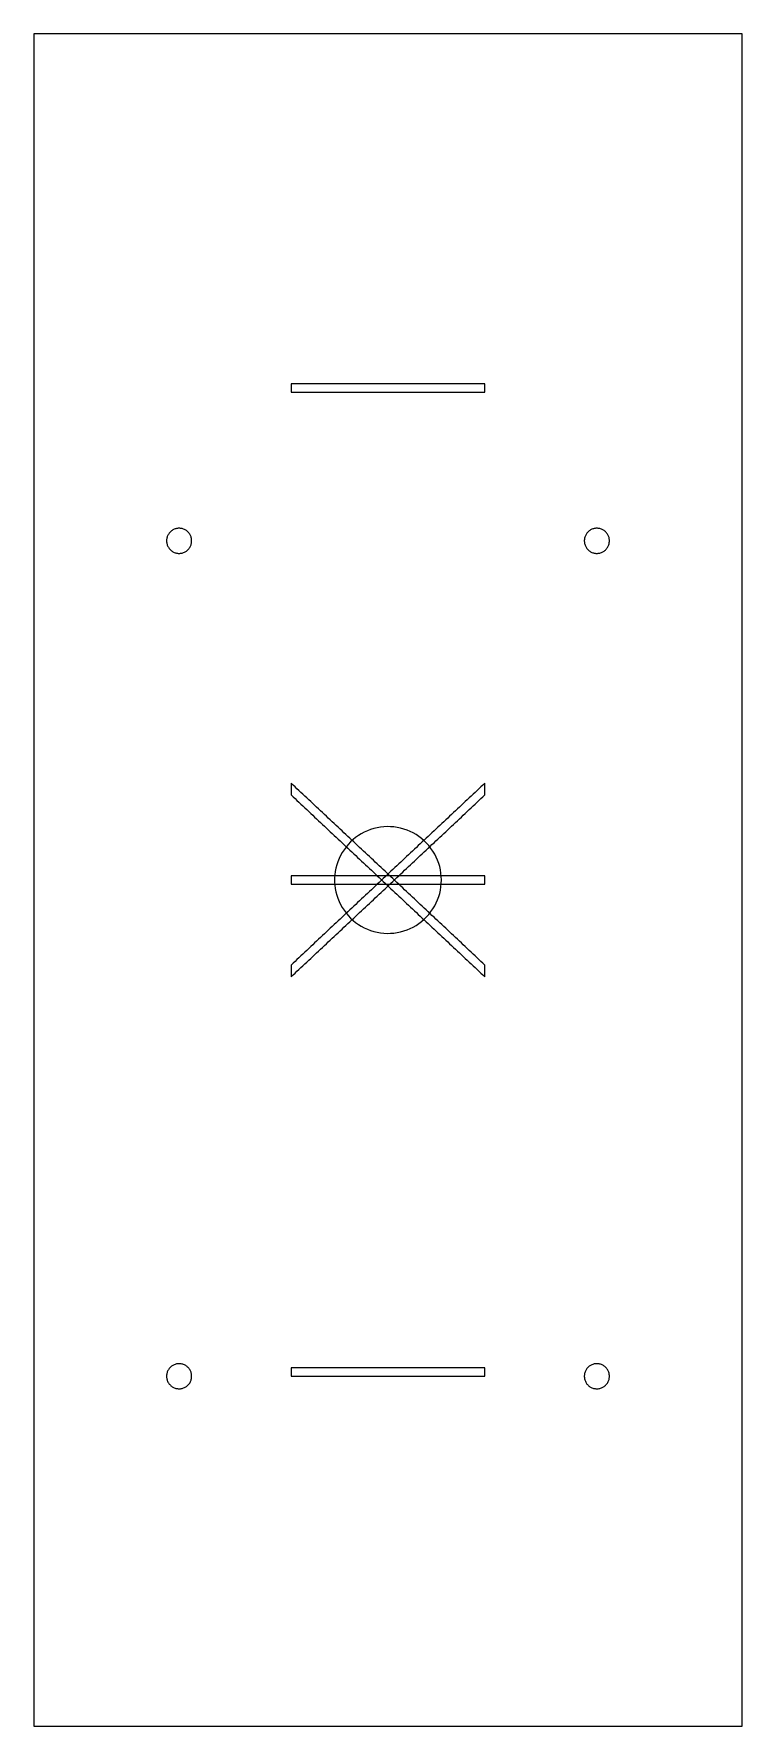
# Model space of a CAD drawing. Header units: metres. Extents: x -31 to 54, y -42 to 161.
import ezdxf

# ---------------------------------------------------------------- set-up
doc = ezdxf.new("R2010")
doc.units = ezdxf.units.M

msp = doc.modelspace()

# ---------------------------------------------------------------- linework, layer by layer
at = {"color": 255}
for points in [[(53.98, 160.68, 0), (53.13, 160.68, 0), (52.27, 160.68, 0), (51.41, 160.68, 0), (50.56, 160.68, 0), (49.7, 160.68, 0), (48.85, 160.68, 0), (47.99, 160.68, 0), (47.13, 160.68, 0), (46.28, 160.68, 0), (45.42, 160.68, 0), (44.56, 160.68, 0), (43.71, 160.68, 0), (42.85, 160.68, 0), (41.99, 160.68, 0), (41.14, 160.68, 0), (40.28, 160.68, 0), (39.43, 160.68, 0), (38.57, 160.68, 0), (37.71, 160.68, 0), (36.86, 160.68, 0), (36, 160.68, 0), (35.14, 160.68, 0), (34.29, 160.68, 0), (33.43, 160.68, 0), (32.57, 160.68, 0), (31.72, 160.68, 0), (30.86, 160.68, 0), (30.01, 160.68, 0), (29.15, 160.68, 0), (28.29, 160.68, 0), (27.44, 160.68, 0), (26.58, 160.68, 0), (25.72, 160.68, 0), (24.87, 160.68, 0), (24.01, 160.68, 0), (23.15, 160.68, 0), (22.3, 160.68, 0), (21.44, 160.68, 0), (20.59, 160.68, 0), (19.73, 160.68, 0), (18.87, 160.68, 0), (18.02, 160.68, 0), (17.16, 160.68, 0), (16.3, 160.68, 0), (15.45, 160.68, 0), (14.59, 160.68, 0), (13.73, 160.68, 0), (12.88, 160.68, 0), (12.02, 160.68, 0), (11.17, 160.68, 0), (10.31, 160.68, 0), (9.45, 160.68, 0), (8.6, 160.68, 0), (7.74, 160.68, 0), (6.88, 160.68, 0), (6.03, 160.68, 0), (5.17, 160.68, 0), (4.31, 160.68, 0), (3.46, 160.68, 0), (2.6, 160.68, 0), (1.75, 160.68, 0), (0.89, 160.68, 0), (0.03, 160.68, 0), (-0.82, 160.68, 0), (-1.68, 160.68, 0), (-2.54, 160.68, 0), (-3.39, 160.68, 0), (-4.25, 160.68, 0), (-5.11, 160.68, 0), (-5.96, 160.68, 0), (-6.82, 160.68, 0), (-7.67, 160.68, 0), (-8.53, 160.68, 0), (-9.39, 160.68, 0), (-10.24, 160.68, 0), (-11.1, 160.68, 0), (-11.96, 160.68, 0), (-12.81, 160.68, 0), (-13.67, 160.68, 0), (-14.53, 160.68, 0), (-15.38, 160.68, 0), (-16.24, 160.68, 0), (-17.09, 160.68, 0), (-17.95, 160.68, 0), (-18.81, 160.68, 0), (-19.66, 160.68, 0), (-20.52, 160.68, 0), (-21.38, 160.68, 0), (-22.23, 160.68, 0), (-23.09, 160.68, 0), (-23.95, 160.68, 0), (-24.8, 160.68, 0), (-25.66, 160.68, 0), (-26.51, 160.68, 0), (-27.37, 160.68, 0), (-28.23, 160.68, 0), (-29.08, 160.68, 0), (-29.94, 160.68, 0), (-30.8, 160.68, 0)], [(-30.8, 160.68, 0), (-30.8, 158.64, 0), (-30.8, 156.59, 0), (-30.8, 154.55, 0), (-30.8, 152.5, 0), (-30.8, 150.45, 0), (-30.8, 148.41, 0), (-30.8, 146.36, 0), (-30.8, 144.32, 0), (-30.8, 142.27, 0), (-30.8, 140.22, 0), (-30.8, 138.18, 0), (-30.8, 136.13, 0), (-30.8, 134.08, 0), (-30.8, 132.04, 0), (-30.8, 129.99, 0), (-30.8, 127.95, 0), (-30.8, 125.9, 0), (-30.8, 123.85, 0), (-30.8, 121.81, 0), (-30.8, 119.76, 0), (-30.8, 117.72, 0), (-30.8, 115.67, 0), (-30.8, 113.62, 0), (-30.8, 111.58, 0), (-30.8, 109.53, 0), (-30.8, 107.48, 0), (-30.8, 105.44, 0), (-30.8, 103.39, 0), (-30.8, 101.35, 0), (-30.8, 99.3, 0), (-30.8, 97.25, 0), (-30.8, 95.21, 0), (-30.8, 93.16, 0), (-30.8, 91.12, 0), (-30.8, 89.07, 0), (-30.8, 87.02, 0), (-30.8, 84.98, 0), (-30.8, 82.93, 0), (-30.8, 80.88, 0), (-30.8, 78.84, 0), (-30.8, 76.79, 0), (-30.8, 74.75, 0), (-30.8, 72.7, 0), (-30.8, 70.65, 0), (-30.8, 68.61, 0), (-30.8, 66.56, 0), (-30.8, 64.52, 0), (-30.8, 62.47, 0), (-30.8, 60.42, 0), (-30.8, 58.38, 0), (-30.8, 56.33, 0), (-30.8, 54.28, 0), (-30.8, 52.24, 0), (-30.8, 50.19, 0), (-30.8, 48.15, 0), (-30.8, 46.1, 0), (-30.8, 44.05, 0), (-30.8, 42.01, 0), (-30.8, 39.96, 0), (-30.8, 37.92, 0), (-30.8, 35.87, 0), (-30.8, 33.82, 0), (-30.8, 31.78, 0), (-30.8, 29.73, 0), (-30.8, 27.68, 0), (-30.8, 25.64, 0), (-30.8, 23.59, 0), (-30.8, 21.55, 0), (-30.8, 19.5, 0), (-30.8, 17.45, 0), (-30.8, 15.41, 0), (-30.8, 13.36, 0), (-30.8, 11.32, 0), (-30.8, 9.27, 0), (-30.8, 7.22, 0), (-30.8, 5.18, 0), (-30.8, 3.13, 0), (-30.8, 1.08, 0), (-30.8, -0.96, 0), (-30.8, -3.01, 0), (-30.8, -5.05, 0), (-30.8, -7.1, 0), (-30.8, -9.15, 0), (-30.8, -11.19, 0), (-30.8, -13.24, 0), (-30.8, -15.28, 0), (-30.8, -17.33, 0), (-30.8, -19.38, 0), (-30.8, -21.42, 0), (-30.8, -23.47, 0), (-30.8, -25.52, 0), (-30.8, -27.56, 0), (-30.8, -29.61, 0), (-30.8, -31.65, 0), (-30.8, -33.7, 0), (-30.8, -35.75, 0), (-30.8, -37.79, 0), (-30.8, -39.84, 0), (-30.8, -41.88, 0)], [(53.98, -41.88, 0), (53.98, -39.84, 0), (53.98, -37.79, 0), (53.98, -35.75, 0), (53.98, -33.7, 0), (53.98, -31.65, 0), (53.98, -29.61, 0), (53.98, -27.56, 0), (53.98, -25.52, 0), (53.98, -23.47, 0), (53.98, -21.42, 0), (53.98, -19.38, 0), (53.98, -17.33, 0), (53.98, -15.28, 0), (53.98, -13.24, 0), (53.98, -11.19, 0), (53.98, -9.15, 0), (53.98, -7.1, 0), (53.98, -5.05, 0), (53.98, -3.01, 0), (53.98, -0.96, 0), (53.98, 1.08, 0), (53.98, 3.13, 0), (53.98, 5.18, 0), (53.98, 7.22, 0), (53.98, 9.27, 0), (53.98, 11.32, 0), (53.98, 13.36, 0), (53.98, 15.41, 0), (53.98, 17.45, 0), (53.98, 19.5, 0), (53.98, 21.55, 0), (53.98, 23.59, 0), (53.98, 25.64, 0), (53.98, 27.68, 0), (53.98, 29.73, 0), (53.98, 31.78, 0), (53.98, 33.82, 0), (53.98, 35.87, 0), (53.98, 37.92, 0), (53.98, 39.96, 0), (53.98, 42.01, 0), (53.98, 44.05, 0), (53.98, 46.1, 0), (53.98, 48.15, 0), (53.98, 50.19, 0), (53.98, 52.24, 0), (53.98, 54.28, 0), (53.98, 56.33, 0), (53.98, 58.38, 0), (53.98, 60.42, 0), (53.98, 62.47, 0), (53.98, 64.52, 0), (53.98, 66.56, 0), (53.98, 68.61, 0), (53.98, 70.65, 0), (53.98, 72.7, 0), (53.98, 74.75, 0), (53.98, 76.79, 0), (53.98, 78.84, 0), (53.98, 80.88, 0), (53.98, 82.93, 0), (53.98, 84.98, 0), (53.98, 87.02, 0), (53.98, 89.07, 0), (53.98, 91.12, 0), (53.98, 93.16, 0), (53.98, 95.21, 0), (53.98, 97.25, 0), (53.98, 99.3, 0), (53.98, 101.35, 0), (53.98, 103.39, 0), (53.98, 105.44, 0), (53.98, 107.48, 0), (53.98, 109.53, 0), (53.98, 111.58, 0), (53.98, 113.62, 0), (53.98, 115.67, 0), (53.98, 117.72, 0), (53.98, 119.76, 0), (53.98, 121.81, 0), (53.98, 123.85, 0), (53.98, 125.9, 0), (53.98, 127.95, 0), (53.98, 129.99, 0), (53.98, 132.04, 0), (53.98, 134.08, 0), (53.98, 136.13, 0), (53.98, 138.18, 0), (53.98, 140.22, 0), (53.98, 142.27, 0), (53.98, 144.32, 0), (53.98, 146.36, 0), (53.98, 148.41, 0), (53.98, 150.45, 0), (53.98, 152.5, 0), (53.98, 154.55, 0), (53.98, 156.59, 0), (53.98, 158.64, 0), (53.98, 160.68, 0)], [(23.19, 118.8, 0), (22.95, 118.8, 0), (22.72, 118.8, 0), (22.48, 118.8, 0), (22.25, 118.8, 0), (22.02, 118.8, 0), (21.78, 118.8, 0), (21.55, 118.8, 0), (21.31, 118.8, 0), (21.08, 118.8, 0), (20.85, 118.8, 0), (20.61, 118.8, 0), (20.38, 118.8, 0), (20.14, 118.8, 0), (19.91, 118.8, 0), (19.67, 118.8, 0), (19.44, 118.8, 0), (19.21, 118.8, 0), (18.97, 118.8, 0), (18.74, 118.8, 0), (18.5, 118.8, 0), (18.27, 118.8, 0), (18.03, 118.8, 0), (17.8, 118.8, 0), (17.57, 118.8, 0), (17.33, 118.8, 0), (17.1, 118.8, 0), (16.86, 118.8, 0), (16.63, 118.8, 0), (16.4, 118.8, 0), (16.16, 118.8, 0), (15.93, 118.8, 0), (15.69, 118.8, 0), (15.46, 118.8, 0), (15.22, 118.8, 0), (14.99, 118.8, 0), (14.76, 118.8, 0), (14.52, 118.8, 0), (14.29, 118.8, 0), (14.05, 118.8, 0), (13.82, 118.8, 0), (13.58, 118.8, 0), (13.35, 118.8, 0), (13.12, 118.8, 0), (12.88, 118.8, 0), (12.65, 118.8, 0), (12.41, 118.8, 0), (12.18, 118.8, 0), (11.94, 118.8, 0), (11.71, 118.8, 0), (11.48, 118.8, 0), (11.24, 118.8, 0), (11.01, 118.8, 0), (10.77, 118.8, 0), (10.54, 118.8, 0), (10.31, 118.8, 0), (10.07, 118.8, 0), (9.84, 118.8, 0), (9.6, 118.8, 0), (9.37, 118.8, 0), (9.13, 118.8, 0), (8.9, 118.8, 0), (8.67, 118.8, 0), (8.43, 118.8, 0), (8.2, 118.8, 0), (7.96, 118.8, 0), (7.73, 118.8, 0), (7.49, 118.8, 0), (7.26, 118.8, 0), (7.03, 118.8, 0), (6.79, 118.8, 0), (6.56, 118.8, 0), (6.32, 118.8, 0), (6.09, 118.8, 0), (5.86, 118.8, 0), (5.62, 118.8, 0), (5.39, 118.8, 0), (5.15, 118.8, 0), (4.92, 118.8, 0), (4.68, 118.8, 0), (4.45, 118.8, 0), (4.22, 118.8, 0), (3.98, 118.8, 0), (3.75, 118.8, 0), (3.51, 118.8, 0), (3.28, 118.8, 0), (3.04, 118.8, 0), (2.81, 118.8, 0), (2.58, 118.8, 0), (2.34, 118.8, 0), (2.11, 118.8, 0), (1.87, 118.8, 0), (1.64, 118.8, 0), (1.41, 118.8, 0), (1.17, 118.8, 0), (0.94, 118.8, 0), (0.7, 118.8, 0), (0.47, 118.8, 0), (0.23, 118.8, 0), (0, 118.8, 0)], [(0, 118.8, 0), (0, 118.79, 0), (0, 118.78, 0), (0, 118.77, 0), (0, 118.76, 0), (0, 118.75, 0), (0, 118.74, 0), (0, 118.73, 0), (0, 118.72, 0), (0, 118.71, 0), (0, 118.7, 0), (0, 118.69, 0), (0, 118.68, 0), (0, 118.67, 0), (0, 118.66, 0), (0, 118.65, 0), (0, 118.64, 0), (0, 118.63, 0), (0, 118.62, 0), (0, 118.61, 0), (0, 118.6, 0), (0, 118.59, 0), (0, 118.58, 0), (0, 118.57, 0), (0, 118.56, 0), (0, 118.55, 0), (0, 118.54, 0), (0, 118.53, 0), (0, 118.52, 0), (0, 118.51, 0), (0, 118.5, 0), (0, 118.49, 0), (0, 118.48, 0), (0, 118.47, 0), (0, 118.46, 0), (0, 118.45, 0), (0, 118.44, 0), (0, 118.43, 0), (0, 118.42, 0), (0, 118.41, 0), (0, 118.4, 0), (0, 118.39, 0), (0, 118.38, 0), (0, 118.37, 0), (0, 118.36, 0), (0, 118.35, 0), (0, 118.34, 0), (0, 118.33, 0), (0, 118.32, 0), (0, 118.31, 0), (0, 118.29, 0), (0, 118.28, 0), (0, 118.27, 0), (0, 118.26, 0), (0, 118.25, 0), (0, 118.24, 0), (0, 118.23, 0), (0, 118.22, 0), (0, 118.21, 0), (0, 118.2, 0), (0, 118.19, 0), (0, 118.18, 0), (0, 118.17, 0), (0, 118.16, 0), (0, 118.15, 0), (0, 118.14, 0), (0, 118.13, 0), (0, 118.12, 0), (0, 118.11, 0), (0, 118.1, 0), (0, 118.09, 0), (0, 118.08, 0), (0, 118.07, 0), (0, 118.06, 0), (0, 118.05, 0), (0, 118.04, 0), (0, 118.03, 0), (0, 118.02, 0), (0, 118.01, 0), (0, 118, 0), (0, 117.99, 0), (0, 117.98, 0), (0, 117.97, 0), (0, 117.96, 0), (0, 117.95, 0), (0, 117.94, 0), (0, 117.93, 0), (0, 117.92, 0), (0, 117.91, 0), (0, 117.9, 0), (0, 117.89, 0), (0, 117.88, 0), (0, 117.87, 0), (0, 117.86, 0), (0, 117.85, 0), (0, 117.84, 0), (0, 117.83, 0), (0, 117.82, 0), (0, 117.81, 0), (0, 117.8, 0)], [(0, 117.8, 0), (0.23, 117.8, 0), (0.47, 117.8, 0), (0.7, 117.8, 0), (0.94, 117.8, 0), (1.17, 117.8, 0), (1.41, 117.8, 0), (1.64, 117.8, 0), (1.87, 117.8, 0), (2.11, 117.8, 0), (2.34, 117.8, 0), (2.58, 117.8, 0), (2.81, 117.8, 0), (3.04, 117.8, 0), (3.28, 117.8, 0), (3.51, 117.8, 0), (3.75, 117.8, 0), (3.98, 117.8, 0), (4.22, 117.8, 0), (4.45, 117.8, 0), (4.68, 117.8, 0), (4.92, 117.8, 0), (5.15, 117.8, 0), (5.39, 117.8, 0), (5.62, 117.8, 0), (5.86, 117.8, 0), (6.09, 117.8, 0), (6.32, 117.8, 0), (6.56, 117.8, 0), (6.79, 117.8, 0), (7.03, 117.8, 0), (7.26, 117.8, 0), (7.49, 117.8, 0), (7.73, 117.8, 0), (7.96, 117.8, 0), (8.2, 117.8, 0), (8.43, 117.8, 0), (8.67, 117.8, 0), (8.9, 117.8, 0), (9.13, 117.8, 0), (9.37, 117.8, 0), (9.6, 117.8, 0), (9.84, 117.8, 0), (10.07, 117.8, 0), (10.31, 117.8, 0), (10.54, 117.8, 0), (10.77, 117.8, 0), (11.01, 117.8, 0), (11.24, 117.8, 0), (11.48, 117.8, 0), (11.71, 117.8, 0), (11.94, 117.8, 0), (12.18, 117.8, 0), (12.41, 117.8, 0), (12.65, 117.8, 0), (12.88, 117.8, 0), (13.12, 117.8, 0), (13.35, 117.8, 0), (13.58, 117.8, 0), (13.82, 117.8, 0), (14.05, 117.8, 0), (14.29, 117.8, 0), (14.52, 117.8, 0), (14.76, 117.8, 0), (14.99, 117.8, 0), (15.22, 117.8, 0), (15.46, 117.8, 0), (15.69, 117.8, 0), (15.93, 117.8, 0), (16.16, 117.8, 0), (16.4, 117.8, 0), (16.63, 117.8, 0), (16.86, 117.8, 0), (17.1, 117.8, 0), (17.33, 117.8, 0), (17.57, 117.8, 0), (17.8, 117.8, 0), (18.03, 117.8, 0), (18.27, 117.8, 0), (18.5, 117.8, 0), (18.74, 117.8, 0), (18.97, 117.8, 0), (19.21, 117.8, 0), (19.44, 117.8, 0), (19.67, 117.8, 0), (19.91, 117.8, 0), (20.14, 117.8, 0), (20.38, 117.8, 0), (20.61, 117.8, 0), (20.85, 117.8, 0), (21.08, 117.8, 0), (21.31, 117.8, 0), (21.55, 117.8, 0), (21.78, 117.8, 0), (22.02, 117.8, 0), (22.25, 117.8, 0), (22.48, 117.8, 0), (22.72, 117.8, 0), (22.95, 117.8, 0), (23.19, 117.8, 0)], [(23.19, 117.8, 0), (23.19, 117.81, 0), (23.19, 117.82, 0), (23.19, 117.83, 0), (23.19, 117.84, 0), (23.19, 117.85, 0), (23.19, 117.86, 0), (23.19, 117.87, 0), (23.19, 117.88, 0), (23.19, 117.89, 0), (23.19, 117.9, 0), (23.19, 117.91, 0), (23.19, 117.92, 0), (23.19, 117.93, 0), (23.19, 117.94, 0), (23.19, 117.95, 0), (23.19, 117.96, 0), (23.19, 117.97, 0), (23.19, 117.98, 0), (23.19, 117.99, 0), (23.19, 118, 0), (23.19, 118.01, 0), (23.19, 118.02, 0), (23.19, 118.03, 0), (23.19, 118.04, 0), (23.19, 118.05, 0), (23.19, 118.06, 0), (23.19, 118.07, 0), (23.19, 118.08, 0), (23.19, 118.09, 0), (23.19, 118.1, 0), (23.19, 118.11, 0), (23.19, 118.12, 0), (23.19, 118.13, 0), (23.19, 118.14, 0), (23.19, 118.15, 0), (23.19, 118.16, 0), (23.19, 118.17, 0), (23.19, 118.18, 0), (23.19, 118.19, 0), (23.19, 118.2, 0), (23.19, 118.21, 0), (23.19, 118.22, 0), (23.19, 118.23, 0), (23.19, 118.24, 0), (23.19, 118.25, 0), (23.19, 118.26, 0), (23.19, 118.27, 0), (23.19, 118.28, 0), (23.19, 118.29, 0), (23.19, 118.31, 0), (23.19, 118.32, 0), (23.19, 118.33, 0), (23.19, 118.34, 0), (23.19, 118.35, 0), (23.19, 118.36, 0), (23.19, 118.37, 0), (23.19, 118.38, 0), (23.19, 118.39, 0), (23.19, 118.4, 0), (23.19, 118.41, 0), (23.19, 118.42, 0), (23.19, 118.43, 0), (23.19, 118.44, 0), (23.19, 118.45, 0), (23.19, 118.46, 0), (23.19, 118.47, 0), (23.19, 118.48, 0), (23.19, 118.49, 0), (23.19, 118.5, 0), (23.19, 118.51, 0), (23.19, 118.52, 0), (23.19, 118.53, 0), (23.19, 118.54, 0), (23.19, 118.55, 0), (23.19, 118.56, 0), (23.19, 118.57, 0), (23.19, 118.58, 0), (23.19, 118.59, 0), (23.19, 118.6, 0), (23.19, 118.61, 0), (23.19, 118.62, 0), (23.19, 118.63, 0), (23.19, 118.64, 0), (23.19, 118.65, 0), (23.19, 118.66, 0), (23.19, 118.67, 0), (23.19, 118.68, 0), (23.19, 118.69, 0), (23.19, 118.7, 0), (23.19, 118.71, 0), (23.19, 118.72, 0), (23.19, 118.73, 0), (23.19, 118.74, 0), (23.19, 118.75, 0), (23.19, 118.76, 0), (23.19, 118.77, 0), (23.19, 118.78, 0), (23.19, 118.79, 0), (23.19, 118.8, 0)], [(-11.91, 100, 0), (-11.91, 100.1, 0), (-11.92, 100.19, 0), (-11.93, 100.28, 0), (-11.95, 100.38, 0), (-11.98, 100.47, 0), (-12.01, 100.56, 0), (-12.05, 100.64, 0), (-12.1, 100.73, 0), (-12.14, 100.81, 0), (-12.2, 100.89, 0), (-12.26, 100.96, 0), (-12.32, 101.04, 0), (-12.39, 101.1, 0), (-12.46, 101.16, 0), (-12.54, 101.22, 0), (-12.62, 101.27, 0), (-12.7, 101.32, 0), (-12.78, 101.36, 0), (-12.87, 101.4, 0), (-12.96, 101.43, 0), (-13.05, 101.46, 0), (-13.15, 101.48, 0), (-13.24, 101.49, 0), (-13.34, 101.5, 0), (-13.43, 101.5, 0), (-13.53, 101.5, 0), (-13.62, 101.48, 0), (-13.71, 101.47, 0), (-13.81, 101.45, 0), (-13.9, 101.42, 0), (-13.99, 101.38, 0), (-14.07, 101.34, 0), (-14.16, 101.3, 0), (-14.24, 101.25, 0), (-14.31, 101.19, 0), (-14.39, 101.13, 0), (-14.46, 101.07, 0), (-14.52, 101, 0), (-14.59, 100.93, 0), (-14.64, 100.85, 0), (-14.69, 100.77, 0), (-14.74, 100.69, 0), (-14.78, 100.6, 0), (-14.82, 100.51, 0), (-14.85, 100.42, 0), (-14.87, 100.33, 0), (-14.89, 100.24, 0), (-14.9, 100.14, 0), (-14.91, 100.05, 0), (-14.91, 99.95, 0), (-14.9, 99.86, 0), (-14.89, 99.76, 0), (-14.87, 99.67, 0), (-14.85, 99.58, 0), (-14.82, 99.49, 0), (-14.78, 99.4, 0), (-14.74, 99.31, 0), (-14.69, 99.23, 0), (-14.64, 99.15, 0), (-14.59, 99.07, 0), (-14.52, 99, 0), (-14.46, 98.93, 0), (-14.39, 98.87, 0), (-14.31, 98.81, 0), (-14.24, 98.75, 0), (-14.16, 98.7, 0), (-14.07, 98.66, 0), (-13.99, 98.62, 0), (-13.9, 98.58, 0), (-13.81, 98.55, 0), (-13.71, 98.53, 0), (-13.62, 98.52, 0), (-13.53, 98.5, 0), (-13.43, 98.5, 0), (-13.34, 98.5, 0), (-13.24, 98.51, 0), (-13.15, 98.52, 0), (-13.05, 98.54, 0), (-12.96, 98.57, 0), (-12.87, 98.6, 0), (-12.78, 98.64, 0), (-12.7, 98.68, 0), (-12.62, 98.73, 0), (-12.54, 98.78, 0), (-12.46, 98.84, 0), (-12.39, 98.9, 0), (-12.32, 98.96, 0), (-12.26, 99.04, 0), (-12.2, 99.11, 0), (-12.14, 99.19, 0), (-12.1, 99.27, 0), (-12.05, 99.36, 0), (-12.01, 99.44, 0), (-11.98, 99.53, 0), (-11.95, 99.62, 0), (-11.93, 99.72, 0), (-11.92, 99.81, 0), (-11.91, 99.9, 0), (-11.91, 100, 0)], [(38.09, 100, 0), (38.09, 100.1, 0), (38.08, 100.19, 0), (38.07, 100.28, 0), (38.05, 100.38, 0), (38.02, 100.47, 0), (37.99, 100.56, 0), (37.95, 100.64, 0), (37.9, 100.73, 0), (37.86, 100.81, 0), (37.8, 100.89, 0), (37.74, 100.96, 0), (37.68, 101.04, 0), (37.61, 101.1, 0), (37.54, 101.16, 0), (37.46, 101.22, 0), (37.38, 101.27, 0), (37.3, 101.32, 0), (37.22, 101.36, 0), (37.13, 101.4, 0), (37.04, 101.43, 0), (36.95, 101.46, 0), (36.85, 101.48, 0), (36.76, 101.49, 0), (36.66, 101.5, 0), (36.57, 101.5, 0), (36.47, 101.5, 0), (36.38, 101.48, 0), (36.29, 101.47, 0), (36.19, 101.45, 0), (36.1, 101.42, 0), (36.01, 101.38, 0), (35.93, 101.34, 0), (35.84, 101.3, 0), (35.76, 101.25, 0), (35.69, 101.19, 0), (35.61, 101.13, 0), (35.54, 101.07, 0), (35.48, 101, 0), (35.41, 100.93, 0), (35.36, 100.85, 0), (35.31, 100.77, 0), (35.26, 100.69, 0), (35.22, 100.6, 0), (35.18, 100.51, 0), (35.15, 100.42, 0), (35.13, 100.33, 0), (35.11, 100.24, 0), (35.1, 100.14, 0), (35.09, 100.05, 0), (35.09, 99.95, 0), (35.1, 99.86, 0), (35.11, 99.76, 0), (35.13, 99.67, 0), (35.15, 99.58, 0), (35.18, 99.49, 0), (35.22, 99.4, 0), (35.26, 99.31, 0), (35.31, 99.23, 0), (35.36, 99.15, 0), (35.41, 99.07, 0), (35.48, 99, 0), (35.54, 98.93, 0), (35.61, 98.87, 0), (35.69, 98.81, 0), (35.76, 98.75, 0), (35.84, 98.7, 0), (35.93, 98.66, 0), (36.01, 98.62, 0), (36.1, 98.58, 0), (36.19, 98.55, 0), (36.29, 98.53, 0), (36.38, 98.52, 0), (36.47, 98.5, 0), (36.57, 98.5, 0), (36.66, 98.5, 0), (36.76, 98.51, 0), (36.85, 98.52, 0), (36.95, 98.54, 0), (37.04, 98.57, 0), (37.13, 98.6, 0), (37.22, 98.64, 0), (37.3, 98.68, 0), (37.38, 98.73, 0), (37.46, 98.78, 0), (37.54, 98.84, 0), (37.61, 98.9, 0), (37.68, 98.96, 0), (37.74, 99.04, 0), (37.8, 99.11, 0), (37.86, 99.19, 0), (37.9, 99.27, 0), (37.95, 99.36, 0), (37.99, 99.44, 0), (38.02, 99.53, 0), (38.05, 99.62, 0), (38.07, 99.72, 0), (38.08, 99.81, 0), (38.09, 99.9, 0), (38.09, 100, 0)], [(23.19, 70.99, 0), (22.95, 70.77, 0), (22.72, 70.55, 0), (22.48, 70.33, 0), (22.25, 70.11, 0), (22.02, 69.89, 0), (21.78, 69.67, 0), (21.55, 69.45, 0), (21.31, 69.23, 0), (21.08, 69.01, 0), (20.85, 68.79, 0), (20.61, 68.57, 0), (20.38, 68.35, 0), (20.14, 68.13, 0), (19.91, 67.91, 0), (19.67, 67.69, 0), (19.44, 67.47, 0), (19.21, 67.25, 0), (18.97, 67.03, 0), (18.74, 66.81, 0), (18.5, 66.6, 0), (18.27, 66.38, 0), (18.03, 66.16, 0), (17.8, 65.94, 0), (17.57, 65.72, 0), (17.33, 65.5, 0), (17.1, 65.28, 0), (16.86, 65.06, 0), (16.63, 64.84, 0), (16.4, 64.62, 0), (16.16, 64.4, 0), (15.93, 64.18, 0), (15.69, 63.96, 0), (15.46, 63.74, 0), (15.22, 63.52, 0), (14.99, 63.3, 0), (14.76, 63.08, 0), (14.52, 62.86, 0), (14.29, 62.64, 0), (14.05, 62.42, 0), (13.82, 62.2, 0), (13.58, 61.98, 0), (13.35, 61.76, 0), (13.12, 61.54, 0), (12.88, 61.32, 0), (12.65, 61.1, 0), (12.41, 60.88, 0), (12.18, 60.66, 0), (11.94, 60.44, 0), (11.71, 60.22, 0), (11.48, 60, 0), (11.24, 59.78, 0), (11.01, 59.56, 0), (10.77, 59.34, 0), (10.54, 59.12, 0), (10.31, 58.9, 0), (10.07, 58.68, 0), (9.84, 58.46, 0), (9.6, 58.24, 0), (9.37, 58.02, 0), (9.13, 57.8, 0), (8.9, 57.58, 0), (8.67, 57.36, 0), (8.43, 57.14, 0), (8.2, 56.92, 0), (7.96, 56.7, 0), (7.73, 56.48, 0), (7.49, 56.26, 0), (7.26, 56.04, 0), (7.03, 55.82, 0), (6.79, 55.6, 0), (6.56, 55.38, 0), (6.32, 55.16, 0), (6.09, 54.94, 0), (5.86, 54.72, 0), (5.62, 54.5, 0), (5.39, 54.28, 0), (5.15, 54.06, 0), (4.92, 53.84, 0), (4.68, 53.62, 0), (4.45, 53.4, 0), (4.22, 53.18, 0), (3.98, 52.96, 0), (3.75, 52.74, 0), (3.51, 52.52, 0), (3.28, 52.3, 0), (3.04, 52.08, 0), (2.81, 51.86, 0), (2.58, 51.64, 0), (2.34, 51.42, 0), (2.11, 51.2, 0), (1.87, 50.98, 0), (1.64, 50.76, 0), (1.41, 50.54, 0), (1.17, 50.32, 0), (0.94, 50.1, 0), (0.7, 49.88, 0), (0.47, 49.66, 0), (0.23, 49.44, 0), (0, 49.22, 0)], [(23.19, 49.22, 0), (22.95, 49.44, 0), (22.72, 49.66, 0), (22.48, 49.88, 0), (22.25, 50.1, 0), (22.02, 50.32, 0), (21.78, 50.54, 0), (21.55, 50.76, 0), (21.31, 50.98, 0), (21.08, 51.2, 0), (20.85, 51.42, 0), (20.61, 51.64, 0), (20.38, 51.86, 0), (20.14, 52.08, 0), (19.91, 52.3, 0), (19.67, 52.52, 0), (19.44, 52.74, 0), (19.21, 52.96, 0), (18.97, 53.18, 0), (18.74, 53.4, 0), (18.5, 53.62, 0), (18.27, 53.84, 0), (18.03, 54.06, 0), (17.8, 54.28, 0), (17.57, 54.5, 0), (17.33, 54.72, 0), (17.1, 54.94, 0), (16.86, 55.16, 0), (16.63, 55.38, 0), (16.4, 55.6, 0), (16.16, 55.82, 0), (15.93, 56.04, 0), (15.69, 56.26, 0), (15.46, 56.48, 0), (15.22, 56.7, 0), (14.99, 56.92, 0), (14.76, 57.14, 0), (14.52, 57.36, 0), (14.29, 57.58, 0), (14.05, 57.8, 0), (13.82, 58.02, 0), (13.58, 58.24, 0), (13.35, 58.46, 0), (13.12, 58.68, 0), (12.88, 58.9, 0), (12.65, 59.12, 0), (12.41, 59.34, 0), (12.18, 59.56, 0), (11.94, 59.78, 0), (11.71, 60, 0), (11.48, 60.22, 0), (11.24, 60.44, 0), (11.01, 60.66, 0), (10.77, 60.88, 0), (10.54, 61.1, 0), (10.31, 61.32, 0), (10.07, 61.54, 0), (9.84, 61.76, 0), (9.6, 61.98, 0), (9.37, 62.2, 0), (9.13, 62.42, 0), (8.9, 62.64, 0), (8.67, 62.86, 0), (8.43, 63.08, 0), (8.2, 63.3, 0), (7.96, 63.52, 0), (7.73, 63.74, 0), (7.49, 63.96, 0), (7.26, 64.18, 0), (7.03, 64.4, 0), (6.79, 64.62, 0), (6.56, 64.84, 0), (6.32, 65.06, 0), (6.09, 65.28, 0), (5.86, 65.5, 0), (5.62, 65.72, 0), (5.39, 65.94, 0), (5.15, 66.16, 0), (4.92, 66.38, 0), (4.68, 66.6, 0), (4.45, 66.81, 0), (4.22, 67.03, 0), (3.98, 67.25, 0), (3.75, 67.47, 0), (3.51, 67.69, 0), (3.28, 67.91, 0), (3.04, 68.13, 0), (2.81, 68.35, 0), (2.58, 68.57, 0), (2.34, 68.79, 0), (2.11, 69.01, 0), (1.87, 69.23, 0), (1.64, 69.45, 0), (1.41, 69.67, 0), (1.17, 69.89, 0), (0.94, 70.11, 0), (0.7, 70.33, 0), (0.47, 70.55, 0), (0.23, 70.77, 0), (0, 70.99, 0)], [(0, 70.99, 0), (0, 70.98, 0), (0, 70.97, 0), (0, 70.95, 0), (0, 70.94, 0), (0, 70.92, 0), (0, 70.91, 0), (0, 70.89, 0), (0, 70.88, 0), (0, 70.87, 0), (0, 70.85, 0), (0, 70.84, 0), (0, 70.82, 0), (0, 70.81, 0), (0, 70.79, 0), (0, 70.78, 0), (0, 70.77, 0), (0, 70.75, 0), (0, 70.74, 0), (0, 70.72, 0), (0, 70.71, 0), (0, 70.69, 0), (0, 70.68, 0), (0, 70.67, 0), (0, 70.65, 0), (0, 70.64, 0), (0, 70.62, 0), (0, 70.61, 0), (0, 70.59, 0), (0, 70.58, 0), (0, 70.57, 0), (0, 70.55, 0), (0, 70.54, 0), (0, 70.52, 0), (0, 70.51, 0), (0, 70.49, 0), (0, 70.48, 0), (0, 70.47, 0), (0, 70.45, 0), (0, 70.44, 0), (0, 70.42, 0), (0, 70.41, 0), (0, 70.39, 0), (0, 70.38, 0), (0, 70.37, 0), (0, 70.35, 0), (0, 70.34, 0), (0, 70.32, 0), (0, 70.31, 0), (0, 70.29, 0), (0, 70.28, 0), (0, 70.27, 0), (0, 70.25, 0), (0, 70.24, 0), (0, 70.22, 0), (0, 70.21, 0), (0, 70.19, 0), (0, 70.18, 0), (0, 70.17, 0), (0, 70.15, 0), (0, 70.14, 0), (0, 70.12, 0), (0, 70.11, 0), (0, 70.09, 0), (0, 70.08, 0), (0, 70.07, 0), (0, 70.05, 0), (0, 70.04, 0), (0, 70.02, 0), (0, 70.01, 0), (0, 69.99, 0), (0, 69.98, 0), (0, 69.97, 0), (0, 69.95, 0), (0, 69.94, 0), (0, 69.92, 0), (0, 69.91, 0), (0, 69.89, 0), (0, 69.88, 0), (0, 69.87, 0), (0, 69.85, 0), (0, 69.84, 0), (0, 69.82, 0), (0, 69.81, 0), (0, 69.79, 0), (0, 69.78, 0), (0, 69.77, 0), (0, 69.75, 0), (0, 69.74, 0), (0, 69.72, 0), (0, 69.71, 0), (0, 69.69, 0), (0, 69.68, 0), (0, 69.67, 0), (0, 69.65, 0), (0, 69.64, 0), (0, 69.62, 0), (0, 69.61, 0), (0, 69.59, 0), (0, 69.58, 0)], [(0, 70.99, 0), (0, 70.98, 0), (0, 70.97, 0), (0, 70.95, 0), (0, 70.94, 0), (0, 70.92, 0), (0, 70.91, 0), (0, 70.89, 0), (0, 70.88, 0), (0, 70.87, 0), (0, 70.85, 0), (0, 70.84, 0), (0, 70.82, 0), (0, 70.81, 0), (0, 70.79, 0), (0, 70.78, 0), (0, 70.77, 0), (0, 70.75, 0), (0, 70.74, 0), (0, 70.72, 0), (0, 70.71, 0), (0, 70.69, 0), (0, 70.68, 0), (0, 70.67, 0), (0, 70.65, 0), (0, 70.64, 0), (0, 70.62, 0), (0, 70.61, 0), (0, 70.59, 0), (0, 70.58, 0), (0, 70.57, 0), (0, 70.55, 0), (0, 70.54, 0), (0, 70.52, 0), (0, 70.51, 0), (0, 70.49, 0), (0, 70.48, 0), (0, 70.47, 0), (0, 70.45, 0), (0, 70.44, 0), (0, 70.42, 0), (0, 70.41, 0), (0, 70.39, 0), (0, 70.38, 0), (0, 70.37, 0), (0, 70.35, 0), (0, 70.34, 0), (0, 70.32, 0), (0, 70.31, 0), (0, 70.29, 0), (0, 70.28, 0), (0, 70.27, 0), (0, 70.25, 0), (0, 70.24, 0), (0, 70.22, 0), (0, 70.21, 0), (0, 70.19, 0), (0, 70.18, 0), (0, 70.17, 0), (0, 70.15, 0), (0, 70.14, 0), (0, 70.12, 0), (0, 70.11, 0), (0, 70.09, 0), (0, 70.08, 0), (0, 70.07, 0), (0, 70.05, 0), (0, 70.04, 0), (0, 70.02, 0), (0, 70.01, 0), (0, 69.99, 0), (0, 69.98, 0), (0, 69.97, 0), (0, 69.95, 0), (0, 69.94, 0), (0, 69.92, 0), (0, 69.91, 0), (0, 69.89, 0), (0, 69.88, 0), (0, 69.87, 0), (0, 69.85, 0), (0, 69.84, 0), (0, 69.82, 0), (0, 69.81, 0), (0, 69.79, 0), (0, 69.78, 0), (0, 69.77, 0), (0, 69.75, 0), (0, 69.74, 0), (0, 69.72, 0), (0, 69.71, 0), (0, 69.69, 0), (0, 69.68, 0), (0, 69.67, 0), (0, 69.65, 0), (0, 69.64, 0), (0, 69.62, 0), (0, 69.61, 0), (0, 69.59, 0), (0, 69.58, 0)], [(23.19, 69.58, 0), (23.19, 69.59, 0), (23.19, 69.61, 0), (23.19, 69.62, 0), (23.19, 69.64, 0), (23.19, 69.65, 0), (23.19, 69.67, 0), (23.19, 69.68, 0), (23.19, 69.69, 0), (23.19, 69.71, 0), (23.19, 69.72, 0), (23.19, 69.74, 0), (23.19, 69.75, 0), (23.19, 69.77, 0), (23.19, 69.78, 0), (23.19, 69.79, 0), (23.19, 69.81, 0), (23.19, 69.82, 0), (23.19, 69.84, 0), (23.19, 69.85, 0), (23.19, 69.87, 0), (23.19, 69.88, 0), (23.19, 69.89, 0), (23.19, 69.91, 0), (23.19, 69.92, 0), (23.19, 69.94, 0), (23.19, 69.95, 0), (23.19, 69.97, 0), (23.19, 69.98, 0), (23.19, 69.99, 0), (23.19, 70.01, 0), (23.19, 70.02, 0), (23.19, 70.04, 0), (23.19, 70.05, 0), (23.19, 70.07, 0), (23.19, 70.08, 0), (23.19, 70.09, 0), (23.19, 70.11, 0), (23.19, 70.12, 0), (23.19, 70.14, 0), (23.19, 70.15, 0), (23.19, 70.17, 0), (23.19, 70.18, 0), (23.19, 70.19, 0), (23.19, 70.21, 0), (23.19, 70.22, 0), (23.19, 70.24, 0), (23.19, 70.25, 0), (23.19, 70.27, 0), (23.19, 70.28, 0), (23.19, 70.29, 0), (23.19, 70.31, 0), (23.19, 70.32, 0), (23.19, 70.34, 0), (23.19, 70.35, 0), (23.19, 70.37, 0), (23.19, 70.38, 0), (23.19, 70.39, 0), (23.19, 70.41, 0), (23.19, 70.42, 0), (23.19, 70.44, 0), (23.19, 70.45, 0), (23.19, 70.47, 0), (23.19, 70.48, 0), (23.19, 70.49, 0), (23.19, 70.51, 0), (23.19, 70.52, 0), (23.19, 70.54, 0), (23.19, 70.55, 0), (23.19, 70.57, 0), (23.19, 70.58, 0), (23.19, 70.59, 0), (23.19, 70.61, 0), (23.19, 70.62, 0), (23.19, 70.64, 0), (23.19, 70.65, 0), (23.19, 70.67, 0), (23.19, 70.68, 0), (23.19, 70.69, 0), (23.19, 70.71, 0), (23.19, 70.72, 0), (23.19, 70.74, 0), (23.19, 70.75, 0), (23.19, 70.77, 0), (23.19, 70.78, 0), (23.19, 70.79, 0), (23.19, 70.81, 0), (23.19, 70.82, 0), (23.19, 70.84, 0), (23.19, 70.85, 0), (23.19, 70.87, 0), (23.19, 70.88, 0), (23.19, 70.89, 0), (23.19, 70.91, 0), (23.19, 70.92, 0), (23.19, 70.94, 0), (23.19, 70.95, 0), (23.19, 70.97, 0), (23.19, 70.98, 0), (23.19, 70.99, 0)], [(0, 47.81, 0), (0.23, 48.03, 0), (0.47, 48.25, 0), (0.7, 48.47, 0), (0.94, 48.69, 0), (1.17, 48.91, 0), (1.41, 49.13, 0), (1.64, 49.35, 0), (1.87, 49.57, 0), (2.11, 49.79, 0), (2.34, 50.01, 0), (2.58, 50.23, 0), (2.81, 50.45, 0), (3.04, 50.67, 0), (3.28, 50.89, 0), (3.51, 51.11, 0), (3.75, 51.33, 0), (3.98, 51.55, 0), (4.22, 51.77, 0), (4.45, 51.99, 0), (4.68, 52.2, 0), (4.92, 52.42, 0), (5.15, 52.64, 0), (5.39, 52.86, 0), (5.62, 53.08, 0), (5.86, 53.3, 0), (6.09, 53.52, 0), (6.32, 53.74, 0), (6.56, 53.96, 0), (6.79, 54.18, 0), (7.03, 54.4, 0), (7.26, 54.62, 0), (7.49, 54.84, 0), (7.73, 55.06, 0), (7.96, 55.28, 0), (8.2, 55.5, 0), (8.43, 55.72, 0), (8.67, 55.94, 0), (8.9, 56.16, 0), (9.13, 56.38, 0), (9.37, 56.6, 0), (9.6, 56.82, 0), (9.84, 57.04, 0), (10.07, 57.26, 0), (10.31, 57.48, 0), (10.54, 57.7, 0), (10.77, 57.92, 0), (11.01, 58.14, 0), (11.24, 58.36, 0), (11.48, 58.58, 0), (11.71, 58.8, 0), (11.94, 59.02, 0), (12.18, 59.24, 0), (12.41, 59.46, 0), (12.65, 59.68, 0), (12.88, 59.9, 0), (13.12, 60.12, 0), (13.35, 60.34, 0), (13.58, 60.56, 0), (13.82, 60.78, 0), (14.05, 61, 0), (14.29, 61.22, 0), (14.52, 61.44, 0), (14.76, 61.66, 0), (14.99, 61.88, 0), (15.22, 62.1, 0), (15.46, 62.32, 0), (15.69, 62.54, 0), (15.93, 62.76, 0), (16.16, 62.98, 0), (16.4, 63.2, 0), (16.63, 63.42, 0), (16.86, 63.64, 0), (17.1, 63.86, 0), (17.33, 64.08, 0), (17.57, 64.3, 0), (17.8, 64.52, 0), (18.03, 64.74, 0), (18.27, 64.96, 0), (18.5, 65.18, 0), (18.74, 65.4, 0), (18.97, 65.62, 0), (19.21, 65.84, 0), (19.44, 66.06, 0), (19.67, 66.28, 0), (19.91, 66.5, 0), (20.14, 66.72, 0), (20.38, 66.94, 0), (20.61, 67.16, 0), (20.85, 67.38, 0), (21.08, 67.6, 0), (21.31, 67.82, 0), (21.55, 68.04, 0), (21.78, 68.26, 0), (22.02, 68.48, 0), (22.25, 68.7, 0), (22.48, 68.92, 0), (22.72, 69.14, 0), (22.95, 69.36, 0), (23.19, 69.58, 0)], [(0, 69.58, 0), (0.23, 69.36, 0), (0.47, 69.14, 0), (0.7, 68.92, 0), (0.94, 68.7, 0), (1.17, 68.48, 0), (1.41, 68.26, 0), (1.64, 68.04, 0), (1.87, 67.82, 0), (2.11, 67.6, 0), (2.34, 67.38, 0), (2.58, 67.16, 0), (2.81, 66.94, 0), (3.04, 66.72, 0), (3.28, 66.5, 0), (3.51, 66.28, 0), (3.75, 66.06, 0), (3.98, 65.84, 0), (4.22, 65.62, 0), (4.45, 65.4, 0), (4.68, 65.18, 0), (4.92, 64.96, 0), (5.15, 64.74, 0), (5.39, 64.52, 0), (5.62, 64.3, 0), (5.86, 64.08, 0), (6.09, 63.86, 0), (6.32, 63.64, 0), (6.56, 63.42, 0), (6.79, 63.2, 0), (7.03, 62.98, 0), (7.26, 62.76, 0), (7.49, 62.54, 0), (7.73, 62.32, 0), (7.96, 62.1, 0), (8.2, 61.88, 0), (8.43, 61.66, 0), (8.67, 61.44, 0), (8.9, 61.22, 0), (9.13, 61, 0), (9.37, 60.78, 0), (9.6, 60.56, 0), (9.84, 60.34, 0), (10.07, 60.12, 0), (10.31, 59.9, 0), (10.54, 59.68, 0), (10.77, 59.46, 0), (11.01, 59.24, 0), (11.24, 59.02, 0), (11.48, 58.8, 0), (11.71, 58.58, 0), (11.94, 58.36, 0), (12.18, 58.14, 0), (12.41, 57.92, 0), (12.65, 57.7, 0), (12.88, 57.48, 0), (13.12, 57.26, 0), (13.35, 57.04, 0), (13.58, 56.82, 0), (13.82, 56.6, 0), (14.05, 56.38, 0), (14.29, 56.16, 0), (14.52, 55.94, 0), (14.76, 55.72, 0), (14.99, 55.5, 0), (15.22, 55.28, 0), (15.46, 55.06, 0), (15.69, 54.84, 0), (15.93, 54.62, 0), (16.16, 54.4, 0), (16.4, 54.18, 0), (16.63, 53.96, 0), (16.86, 53.74, 0), (17.1, 53.52, 0), (17.33, 53.3, 0), (17.57, 53.08, 0), (17.8, 52.86, 0), (18.03, 52.64, 0), (18.27, 52.42, 0), (18.5, 52.2, 0), (18.74, 51.99, 0), (18.97, 51.77, 0), (19.21, 51.55, 0), (19.44, 51.33, 0), (19.67, 51.11, 0), (19.91, 50.89, 0), (20.14, 50.67, 0), (20.38, 50.45, 0), (20.61, 50.23, 0), (20.85, 50.01, 0), (21.08, 49.79, 0), (21.31, 49.57, 0), (21.55, 49.35, 0), (21.78, 49.13, 0), (22.02, 48.91, 0), (22.25, 48.69, 0), (22.48, 48.47, 0), (22.72, 48.25, 0), (22.95, 48.03, 0), (23.19, 47.81, 0)], [(17.99, 59.4, 0), (17.97, 59.81, 0), (17.93, 60.21, 0), (17.87, 60.61, 0), (17.78, 61.01, 0), (17.67, 61.39, 0), (17.53, 61.78, 0), (17.37, 62.15, 0), (17.18, 62.51, 0), (16.97, 62.86, 0), (16.74, 63.19, 0), (16.49, 63.51, 0), (16.22, 63.81, 0), (15.93, 64.1, 0), (15.62, 64.36, 0), (15.3, 64.61, 0), (14.96, 64.83, 0), (14.61, 65.03, 0), (14.25, 65.21, 0), (13.87, 65.37, 0), (13.49, 65.5, 0), (13.1, 65.61, 0), (12.7, 65.69, 0), (12.3, 65.75, 0), (11.9, 65.78, 0), (11.49, 65.79, 0), (11.09, 65.77, 0), (10.68, 65.73, 0), (10.28, 65.66, 0), (9.89, 65.56, 0), (9.5, 65.44, 0), (9.12, 65.3, 0), (8.76, 65.13, 0), (8.4, 64.94, 0), (8.05, 64.72, 0), (7.72, 64.49, 0), (7.41, 64.23, 0), (7.11, 63.96, 0), (6.83, 63.66, 0), (6.57, 63.35, 0), (6.33, 63.02, 0), (6.11, 62.68, 0), (5.91, 62.33, 0), (5.74, 61.96, 0), (5.59, 61.59, 0), (5.46, 61.2, 0), (5.36, 60.81, 0), (5.28, 60.41, 0), (5.23, 60.01, 0), (5.2, 59.6, 0), (5.2, 59.2, 0), (5.23, 58.79, 0), (5.28, 58.39, 0), (5.36, 57.99, 0), (5.46, 57.6, 0), (5.59, 57.21, 0), (5.74, 56.84, 0), (5.91, 56.47, 0), (6.11, 56.12, 0), (6.33, 55.78, 0), (6.57, 55.45, 0), (6.83, 55.14, 0), (7.11, 54.84, 0), (7.41, 54.57, 0), (7.72, 54.31, 0), (8.05, 54.08, 0), (8.4, 53.86, 0), (8.76, 53.67, 0), (9.12, 53.5, 0), (9.5, 53.36, 0), (9.89, 53.24, 0), (10.28, 53.14, 0), (10.68, 53.07, 0), (11.09, 53.03, 0), (11.49, 53.01, 0), (11.9, 53.02, 0), (12.3, 53.05, 0), (12.7, 53.11, 0), (13.1, 53.19, 0), (13.49, 53.3, 0), (13.87, 53.43, 0), (14.25, 53.59, 0), (14.61, 53.77, 0), (14.96, 53.97, 0), (15.3, 54.19, 0), (15.62, 54.44, 0), (15.93, 54.7, 0), (16.22, 54.99, 0), (16.49, 55.29, 0), (16.74, 55.61, 0), (16.97, 55.94, 0), (17.18, 56.29, 0), (17.37, 56.65, 0), (17.53, 57.02, 0), (17.67, 57.41, 0), (17.78, 57.79, 0), (17.87, 58.19, 0), (17.93, 58.59, 0), (17.97, 58.99, 0), (17.99, 59.4, 0)], [(23.19, 59.9, 0), (22.95, 59.9, 0), (22.72, 59.9, 0), (22.48, 59.9, 0), (22.25, 59.9, 0), (22.02, 59.9, 0), (21.78, 59.9, 0), (21.55, 59.9, 0), (21.31, 59.9, 0), (21.08, 59.9, 0), (20.85, 59.9, 0), (20.61, 59.9, 0), (20.38, 59.9, 0), (20.14, 59.9, 0), (19.91, 59.9, 0), (19.67, 59.9, 0), (19.44, 59.9, 0), (19.21, 59.9, 0), (18.97, 59.9, 0), (18.74, 59.9, 0), (18.5, 59.9, 0), (18.27, 59.9, 0), (18.03, 59.9, 0), (17.8, 59.9, 0), (17.57, 59.9, 0), (17.33, 59.9, 0), (17.1, 59.9, 0), (16.86, 59.9, 0), (16.63, 59.9, 0), (16.4, 59.9, 0), (16.16, 59.9, 0), (15.93, 59.9, 0), (15.69, 59.9, 0), (15.46, 59.9, 0), (15.22, 59.9, 0), (14.99, 59.9, 0), (14.76, 59.9, 0), (14.52, 59.9, 0), (14.29, 59.9, 0), (14.05, 59.9, 0), (13.82, 59.9, 0), (13.58, 59.9, 0), (13.35, 59.9, 0), (13.12, 59.9, 0), (12.88, 59.9, 0), (12.65, 59.9, 0), (12.41, 59.9, 0), (12.18, 59.9, 0), (11.94, 59.9, 0), (11.71, 59.9, 0), (11.48, 59.9, 0), (11.24, 59.9, 0), (11.01, 59.9, 0), (10.77, 59.9, 0), (10.54, 59.9, 0), (10.31, 59.9, 0), (10.07, 59.9, 0), (9.84, 59.9, 0), (9.6, 59.9, 0), (9.37, 59.9, 0), (9.13, 59.9, 0), (8.9, 59.9, 0), (8.67, 59.9, 0), (8.43, 59.9, 0), (8.2, 59.9, 0), (7.96, 59.9, 0), (7.73, 59.9, 0), (7.49, 59.9, 0), (7.26, 59.9, 0), (7.03, 59.9, 0), (6.79, 59.9, 0), (6.56, 59.9, 0), (6.32, 59.9, 0), (6.09, 59.9, 0), (5.86, 59.9, 0), (5.62, 59.9, 0), (5.39, 59.9, 0), (5.15, 59.9, 0), (4.92, 59.9, 0), (4.68, 59.9, 0), (4.45, 59.9, 0), (4.22, 59.9, 0), (3.98, 59.9, 0), (3.75, 59.9, 0), (3.51, 59.9, 0), (3.28, 59.9, 0), (3.04, 59.9, 0), (2.81, 59.9, 0), (2.58, 59.9, 0), (2.34, 59.9, 0), (2.11, 59.9, 0), (1.87, 59.9, 0), (1.64, 59.9, 0), (1.41, 59.9, 0), (1.17, 59.9, 0), (0.94, 59.9, 0), (0.7, 59.9, 0), (0.47, 59.9, 0), (0.23, 59.9, 0), (0, 59.9, 0)], [(0, 59.9, 0), (0, 59.89, 0), (0, 59.88, 0), (0, 59.87, 0), (0, 59.86, 0), (0, 59.85, 0), (0, 59.84, 0), (0, 59.83, 0), (0, 59.82, 0), (0, 59.81, 0), (0, 59.8, 0), (0, 59.79, 0), (0, 59.78, 0), (0, 59.77, 0), (0, 59.76, 0), (0, 59.75, 0), (0, 59.74, 0), (0, 59.73, 0), (0, 59.72, 0), (0, 59.71, 0), (0, 59.7, 0), (0, 59.69, 0), (0, 59.68, 0), (0, 59.67, 0), (0, 59.66, 0), (0, 59.65, 0), (0, 59.64, 0), (0, 59.63, 0), (0, 59.62, 0), (0, 59.61, 0), (0, 59.6, 0), (0, 59.59, 0), (0, 59.58, 0), (0, 59.57, 0), (0, 59.56, 0), (0, 59.55, 0), (0, 59.54, 0), (0, 59.53, 0), (0, 59.52, 0), (0, 59.51, 0), (0, 59.5, 0), (0, 59.49, 0), (0, 59.48, 0), (0, 59.47, 0), (0, 59.46, 0), (0, 59.45, 0), (0, 59.44, 0), (0, 59.43, 0), (0, 59.42, 0), (0, 59.41, 0), (0, 59.39, 0), (0, 59.38, 0), (0, 59.37, 0), (0, 59.36, 0), (0, 59.35, 0), (0, 59.34, 0), (0, 59.33, 0), (0, 59.32, 0), (0, 59.31, 0), (0, 59.3, 0), (0, 59.29, 0), (0, 59.28, 0), (0, 59.27, 0), (0, 59.26, 0), (0, 59.25, 0), (0, 59.24, 0), (0, 59.23, 0), (0, 59.22, 0), (0, 59.21, 0), (0, 59.2, 0), (0, 59.19, 0), (0, 59.18, 0), (0, 59.17, 0), (0, 59.16, 0), (0, 59.15, 0), (0, 59.14, 0), (0, 59.13, 0), (0, 59.12, 0), (0, 59.11, 0), (0, 59.1, 0), (0, 59.09, 0), (0, 59.08, 0), (0, 59.07, 0), (0, 59.06, 0), (0, 59.05, 0), (0, 59.04, 0), (0, 59.03, 0), (0, 59.02, 0), (0, 59.01, 0), (0, 59, 0), (0, 58.99, 0), (0, 58.98, 0), (0, 58.97, 0), (0, 58.96, 0), (0, 58.95, 0), (0, 58.94, 0), (0, 58.93, 0), (0, 58.92, 0), (0, 58.91, 0), (0, 58.9, 0)], [(0, 58.9, 0), (0.23, 58.9, 0), (0.47, 58.9, 0), (0.7, 58.9, 0), (0.94, 58.9, 0), (1.17, 58.9, 0), (1.41, 58.9, 0), (1.64, 58.9, 0), (1.87, 58.9, 0), (2.11, 58.9, 0), (2.34, 58.9, 0), (2.58, 58.9, 0), (2.81, 58.9, 0), (3.04, 58.9, 0), (3.28, 58.9, 0), (3.51, 58.9, 0), (3.75, 58.9, 0), (3.98, 58.9, 0), (4.22, 58.9, 0), (4.45, 58.9, 0), (4.68, 58.9, 0), (4.92, 58.9, 0), (5.15, 58.9, 0), (5.39, 58.9, 0), (5.62, 58.9, 0), (5.86, 58.9, 0), (6.09, 58.9, 0), (6.32, 58.9, 0), (6.56, 58.9, 0), (6.79, 58.9, 0), (7.03, 58.9, 0), (7.26, 58.9, 0), (7.49, 58.9, 0), (7.73, 58.9, 0), (7.96, 58.9, 0), (8.2, 58.9, 0), (8.43, 58.9, 0), (8.67, 58.9, 0), (8.9, 58.9, 0), (9.13, 58.9, 0), (9.37, 58.9, 0), (9.6, 58.9, 0), (9.84, 58.9, 0), (10.07, 58.9, 0), (10.31, 58.9, 0), (10.54, 58.9, 0), (10.77, 58.9, 0), (11.01, 58.9, 0), (11.24, 58.9, 0), (11.48, 58.9, 0), (11.71, 58.9, 0), (11.94, 58.9, 0), (12.18, 58.9, 0), (12.41, 58.9, 0), (12.65, 58.9, 0), (12.88, 58.9, 0), (13.12, 58.9, 0), (13.35, 58.9, 0), (13.58, 58.9, 0), (13.82, 58.9, 0), (14.05, 58.9, 0), (14.29, 58.9, 0), (14.52, 58.9, 0), (14.76, 58.9, 0), (14.99, 58.9, 0), (15.22, 58.9, 0), (15.46, 58.9, 0), (15.69, 58.9, 0), (15.93, 58.9, 0), (16.16, 58.9, 0), (16.4, 58.9, 0), (16.63, 58.9, 0), (16.86, 58.9, 0), (17.1, 58.9, 0), (17.33, 58.9, 0), (17.57, 58.9, 0), (17.8, 58.9, 0), (18.03, 58.9, 0), (18.27, 58.9, 0), (18.5, 58.9, 0), (18.74, 58.9, 0), (18.97, 58.9, 0), (19.21, 58.9, 0), (19.44, 58.9, 0), (19.67, 58.9, 0), (19.91, 58.9, 0), (20.14, 58.9, 0), (20.38, 58.9, 0), (20.61, 58.9, 0), (20.85, 58.9, 0), (21.08, 58.9, 0), (21.31, 58.9, 0), (21.55, 58.9, 0), (21.78, 58.9, 0), (22.02, 58.9, 0), (22.25, 58.9, 0), (22.48, 58.9, 0), (22.72, 58.9, 0), (22.95, 58.9, 0), (23.19, 58.9, 0)], [(23.19, 58.9, 0), (23.19, 58.91, 0), (23.19, 58.92, 0), (23.19, 58.93, 0), (23.19, 58.94, 0), (23.19, 58.95, 0), (23.19, 58.96, 0), (23.19, 58.97, 0), (23.19, 58.98, 0), (23.19, 58.99, 0), (23.19, 59, 0), (23.19, 59.01, 0), (23.19, 59.02, 0), (23.19, 59.03, 0), (23.19, 59.04, 0), (23.19, 59.05, 0), (23.19, 59.06, 0), (23.19, 59.07, 0), (23.19, 59.08, 0), (23.19, 59.09, 0), (23.19, 59.1, 0), (23.19, 59.11, 0), (23.19, 59.12, 0), (23.19, 59.13, 0), (23.19, 59.14, 0), (23.19, 59.15, 0), (23.19, 59.16, 0), (23.19, 59.17, 0), (23.19, 59.18, 0), (23.19, 59.19, 0), (23.19, 59.2, 0), (23.19, 59.21, 0), (23.19, 59.22, 0), (23.19, 59.23, 0), (23.19, 59.24, 0), (23.19, 59.25, 0), (23.19, 59.26, 0), (23.19, 59.27, 0), (23.19, 59.28, 0), (23.19, 59.29, 0), (23.19, 59.3, 0), (23.19, 59.31, 0), (23.19, 59.32, 0), (23.19, 59.33, 0), (23.19, 59.34, 0), (23.19, 59.35, 0), (23.19, 59.36, 0), (23.19, 59.37, 0), (23.19, 59.38, 0), (23.19, 59.39, 0), (23.19, 59.41, 0), (23.19, 59.42, 0), (23.19, 59.43, 0), (23.19, 59.44, 0), (23.19, 59.45, 0), (23.19, 59.46, 0), (23.19, 59.47, 0), (23.19, 59.48, 0), (23.19, 59.49, 0), (23.19, 59.5, 0), (23.19, 59.51, 0), (23.19, 59.52, 0), (23.19, 59.53, 0), (23.19, 59.54, 0), (23.19, 59.55, 0), (23.19, 59.56, 0), (23.19, 59.57, 0), (23.19, 59.58, 0), (23.19, 59.59, 0), (23.19, 59.6, 0), (23.19, 59.61, 0), (23.19, 59.62, 0), (23.19, 59.63, 0), (23.19, 59.64, 0), (23.19, 59.65, 0), (23.19, 59.66, 0), (23.19, 59.67, 0), (23.19, 59.68, 0), (23.19, 59.69, 0), (23.19, 59.7, 0), (23.19, 59.71, 0), (23.19, 59.72, 0), (23.19, 59.73, 0), (23.19, 59.74, 0), (23.19, 59.75, 0), (23.19, 59.76, 0), (23.19, 59.77, 0), (23.19, 59.78, 0), (23.19, 59.79, 0), (23.19, 59.8, 0), (23.19, 59.81, 0), (23.19, 59.82, 0), (23.19, 59.83, 0), (23.19, 59.84, 0), (23.19, 59.85, 0), (23.19, 59.86, 0), (23.19, 59.87, 0), (23.19, 59.88, 0), (23.19, 59.89, 0), (23.19, 59.9, 0)], [(0, 49.22, 0), (0, 49.21, 0), (0, 49.19, 0), (0, 49.18, 0), (0, 49.16, 0), (0, 49.15, 0), (0, 49.13, 0), (0, 49.12, 0), (0, 49.11, 0), (0, 49.09, 0), (0, 49.08, 0), (0, 49.06, 0), (0, 49.05, 0), (0, 49.03, 0), (0, 49.02, 0), (0, 49.01, 0), (0, 48.99, 0), (0, 48.98, 0), (0, 48.96, 0), (0, 48.95, 0), (0, 48.93, 0), (0, 48.92, 0), (0, 48.91, 0), (0, 48.89, 0), (0, 48.88, 0), (0, 48.86, 0), (0, 48.85, 0), (0, 48.83, 0), (0, 48.82, 0), (0, 48.81, 0), (0, 48.79, 0), (0, 48.78, 0), (0, 48.76, 0), (0, 48.75, 0), (0, 48.73, 0), (0, 48.72, 0), (0, 48.71, 0), (0, 48.69, 0), (0, 48.68, 0), (0, 48.66, 0), (0, 48.65, 0), (0, 48.63, 0), (0, 48.62, 0), (0, 48.61, 0), (0, 48.59, 0), (0, 48.58, 0), (0, 48.56, 0), (0, 48.55, 0), (0, 48.53, 0), (0, 48.52, 0), (0, 48.51, 0), (0, 48.49, 0), (0, 48.48, 0), (0, 48.46, 0), (0, 48.45, 0), (0, 48.43, 0), (0, 48.42, 0), (0, 48.41, 0), (0, 48.39, 0), (0, 48.38, 0), (0, 48.36, 0), (0, 48.35, 0), (0, 48.33, 0), (0, 48.32, 0), (0, 48.31, 0), (0, 48.29, 0), (0, 48.28, 0), (0, 48.26, 0), (0, 48.25, 0), (0, 48.23, 0), (0, 48.22, 0), (0, 48.21, 0), (0, 48.19, 0), (0, 48.18, 0), (0, 48.16, 0), (0, 48.15, 0), (0, 48.13, 0), (0, 48.12, 0), (0, 48.11, 0), (0, 48.09, 0), (0, 48.08, 0), (0, 48.06, 0), (0, 48.05, 0), (0, 48.03, 0), (0, 48.02, 0), (0, 48.01, 0), (0, 47.99, 0), (0, 47.98, 0), (0, 47.96, 0), (0, 47.95, 0), (0, 47.93, 0), (0, 47.92, 0), (0, 47.91, 0), (0, 47.89, 0), (0, 47.88, 0), (0, 47.86, 0), (0, 47.85, 0), (0, 47.83, 0), (0, 47.82, 0), (0, 47.81, 0)], [(23.19, 47.81, 0), (23.19, 47.82, 0), (23.19, 47.83, 0), (23.19, 47.85, 0), (23.19, 47.86, 0), (23.19, 47.88, 0), (23.19, 47.89, 0), (23.19, 47.91, 0), (23.19, 47.92, 0), (23.19, 47.93, 0), (23.19, 47.95, 0), (23.19, 47.96, 0), (23.19, 47.98, 0), (23.19, 47.99, 0), (23.19, 48.01, 0), (23.19, 48.02, 0), (23.19, 48.03, 0), (23.19, 48.05, 0), (23.19, 48.06, 0), (23.19, 48.08, 0), (23.19, 48.09, 0), (23.19, 48.11, 0), (23.19, 48.12, 0), (23.19, 48.13, 0), (23.19, 48.15, 0), (23.19, 48.16, 0), (23.19, 48.18, 0), (23.19, 48.19, 0), (23.19, 48.21, 0), (23.19, 48.22, 0), (23.19, 48.23, 0), (23.19, 48.25, 0), (23.19, 48.26, 0), (23.19, 48.28, 0), (23.19, 48.29, 0), (23.19, 48.31, 0), (23.19, 48.32, 0), (23.19, 48.33, 0), (23.19, 48.35, 0), (23.19, 48.36, 0), (23.19, 48.38, 0), (23.19, 48.39, 0), (23.19, 48.41, 0), (23.19, 48.42, 0), (23.19, 48.43, 0), (23.19, 48.45, 0), (23.19, 48.46, 0), (23.19, 48.48, 0), (23.19, 48.49, 0), (23.19, 48.51, 0), (23.19, 48.52, 0), (23.19, 48.53, 0), (23.19, 48.55, 0), (23.19, 48.56, 0), (23.19, 48.58, 0), (23.19, 48.59, 0), (23.19, 48.61, 0), (23.19, 48.62, 0), (23.19, 48.63, 0), (23.19, 48.65, 0), (23.19, 48.66, 0), (23.19, 48.68, 0), (23.19, 48.69, 0), (23.19, 48.71, 0), (23.19, 48.72, 0), (23.19, 48.73, 0), (23.19, 48.75, 0), (23.19, 48.76, 0), (23.19, 48.78, 0), (23.19, 48.79, 0), (23.19, 48.81, 0), (23.19, 48.82, 0), (23.19, 48.83, 0), (23.19, 48.85, 0), (23.19, 48.86, 0), (23.19, 48.88, 0), (23.19, 48.89, 0), (23.19, 48.91, 0), (23.19, 48.92, 0), (23.19, 48.93, 0), (23.19, 48.95, 0), (23.19, 48.96, 0), (23.19, 48.98, 0), (23.19, 48.99, 0), (23.19, 49.01, 0), (23.19, 49.02, 0), (23.19, 49.03, 0), (23.19, 49.05, 0), (23.19, 49.06, 0), (23.19, 49.08, 0), (23.19, 49.09, 0), (23.19, 49.11, 0), (23.19, 49.12, 0), (23.19, 49.13, 0), (23.19, 49.15, 0), (23.19, 49.16, 0), (23.19, 49.18, 0), (23.19, 49.19, 0), (23.19, 49.21, 0), (23.19, 49.22, 0)], [(-11.91, 0, 0), (-11.91, 0.1, 0), (-11.92, 0.19, 0), (-11.93, 0.28, 0), (-11.95, 0.38, 0), (-11.98, 0.47, 0), (-12.01, 0.56, 0), (-12.05, 0.64, 0), (-12.1, 0.73, 0), (-12.14, 0.81, 0), (-12.2, 0.89, 0), (-12.26, 0.96, 0), (-12.32, 1.04, 0), (-12.39, 1.1, 0), (-12.46, 1.16, 0), (-12.54, 1.22, 0), (-12.62, 1.27, 0), (-12.7, 1.32, 0), (-12.78, 1.36, 0), (-12.87, 1.4, 0), (-12.96, 1.43, 0), (-13.05, 1.46, 0), (-13.15, 1.48, 0), (-13.24, 1.49, 0), (-13.34, 1.5, 0), (-13.43, 1.5, 0), (-13.53, 1.5, 0), (-13.62, 1.48, 0), (-13.71, 1.47, 0), (-13.81, 1.45, 0), (-13.9, 1.42, 0), (-13.99, 1.38, 0), (-14.07, 1.34, 0), (-14.16, 1.3, 0), (-14.24, 1.25, 0), (-14.31, 1.19, 0), (-14.39, 1.13, 0), (-14.46, 1.07, 0), (-14.52, 1, 0), (-14.59, 0.93, 0), (-14.64, 0.85, 0), (-14.69, 0.77, 0), (-14.74, 0.69, 0), (-14.78, 0.6, 0), (-14.82, 0.51, 0), (-14.85, 0.42, 0), (-14.87, 0.33, 0), (-14.89, 0.24, 0), (-14.9, 0.14, 0), (-14.91, 0.05, 0), (-14.91, -0.05, 0), (-14.9, -0.14, 0), (-14.89, -0.24, 0), (-14.87, -0.33, 0), (-14.85, -0.42, 0), (-14.82, -0.51, 0), (-14.78, -0.6, 0), (-14.74, -0.69, 0), (-14.69, -0.77, 0), (-14.64, -0.85, 0), (-14.59, -0.93, 0), (-14.52, -1, 0), (-14.46, -1.07, 0), (-14.39, -1.13, 0), (-14.31, -1.19, 0), (-14.24, -1.25, 0), (-14.16, -1.3, 0), (-14.07, -1.34, 0), (-13.99, -1.38, 0), (-13.9, -1.42, 0), (-13.81, -1.45, 0), (-13.71, -1.47, 0), (-13.62, -1.48, 0), (-13.53, -1.5, 0), (-13.43, -1.5, 0), (-13.34, -1.5, 0), (-13.24, -1.49, 0), (-13.15, -1.48, 0), (-13.05, -1.46, 0), (-12.96, -1.43, 0), (-12.87, -1.4, 0), (-12.78, -1.36, 0), (-12.7, -1.32, 0), (-12.62, -1.27, 0), (-12.54, -1.22, 0), (-12.46, -1.16, 0), (-12.39, -1.1, 0), (-12.32, -1.04, 0), (-12.26, -0.96, 0), (-12.2, -0.89, 0), (-12.14, -0.81, 0), (-12.1, -0.73, 0), (-12.05, -0.64, 0), (-12.01, -0.56, 0), (-11.98, -0.47, 0), (-11.95, -0.38, 0), (-11.93, -0.28, 0), (-11.92, -0.19, 0), (-11.91, -0.1, 0), (-11.91, 0, 0)], [(23.19, 1, 0), (22.95, 1, 0), (22.72, 1, 0), (22.48, 1, 0), (22.25, 1, 0), (22.02, 1, 0), (21.78, 1, 0), (21.55, 1, 0), (21.31, 1, 0), (21.08, 1, 0), (20.85, 1, 0), (20.61, 1, 0), (20.38, 1, 0), (20.14, 1, 0), (19.91, 1, 0), (19.67, 1, 0), (19.44, 1, 0), (19.21, 1, 0), (18.97, 1, 0), (18.74, 1, 0), (18.5, 1, 0), (18.27, 1, 0), (18.03, 1, 0), (17.8, 1, 0), (17.57, 1, 0), (17.33, 1, 0), (17.1, 1, 0), (16.86, 1, 0), (16.63, 1, 0), (16.4, 1, 0), (16.16, 1, 0), (15.93, 1, 0), (15.69, 1, 0), (15.46, 1, 0), (15.22, 1, 0), (14.99, 1, 0), (14.76, 1, 0), (14.52, 1, 0), (14.29, 1, 0), (14.05, 1, 0), (13.82, 1, 0), (13.58, 1, 0), (13.35, 1, 0), (13.12, 1, 0), (12.88, 1, 0), (12.65, 1, 0), (12.41, 1, 0), (12.18, 1, 0), (11.94, 1, 0), (11.71, 1, 0), (11.48, 1, 0), (11.24, 1, 0), (11.01, 1, 0), (10.77, 1, 0), (10.54, 1, 0), (10.31, 1, 0), (10.07, 1, 0), (9.84, 1, 0), (9.6, 1, 0), (9.37, 1, 0), (9.13, 1, 0), (8.9, 1, 0), (8.67, 1, 0), (8.43, 1, 0), (8.2, 1, 0), (7.96, 1, 0), (7.73, 1, 0), (7.49, 1, 0), (7.26, 1, 0), (7.03, 1, 0), (6.79, 1, 0), (6.56, 1, 0), (6.32, 1, 0), (6.09, 1, 0), (5.86, 1, 0), (5.62, 1, 0), (5.39, 1, 0), (5.15, 1, 0), (4.92, 1, 0), (4.68, 1, 0), (4.45, 1, 0), (4.22, 1, 0), (3.98, 1, 0), (3.75, 1, 0), (3.51, 1, 0), (3.28, 1, 0), (3.04, 1, 0), (2.81, 1, 0), (2.58, 1, 0), (2.34, 1, 0), (2.11, 1, 0), (1.87, 1, 0), (1.64, 1, 0), (1.41, 1, 0), (1.17, 1, 0), (0.94, 1, 0), (0.7, 1, 0), (0.47, 1, 0), (0.23, 1, 0), (0, 1, 0)], [(0, 1, 0), (0, 0.99, 0), (0, 0.98, 0), (0, 0.97, 0), (0, 0.96, 0), (0, 0.95, 0), (0, 0.94, 0), (0, 0.93, 0), (0, 0.92, 0), (0, 0.91, 0), (0, 0.9, 0), (0, 0.89, 0), (0, 0.88, 0), (0, 0.87, 0), (0, 0.86, 0), (0, 0.85, 0), (0, 0.84, 0), (0, 0.83, 0), (0, 0.82, 0), (0, 0.81, 0), (0, 0.8, 0), (0, 0.79, 0), (0, 0.78, 0), (0, 0.77, 0), (0, 0.76, 0), (0, 0.75, 0), (0, 0.74, 0), (0, 0.73, 0), (0, 0.72, 0), (0, 0.71, 0), (0, 0.7, 0), (0, 0.69, 0), (0, 0.68, 0), (0, 0.67, 0), (0, 0.66, 0), (0, 0.65, 0), (0, 0.64, 0), (0, 0.63, 0), (0, 0.62, 0), (0, 0.61, 0), (0, 0.6, 0), (0, 0.59, 0), (0, 0.58, 0), (0, 0.57, 0), (0, 0.56, 0), (0, 0.55, 0), (0, 0.54, 0), (0, 0.53, 0), (0, 0.52, 0), (0, 0.51, 0), (0, 0.49, 0), (0, 0.48, 0), (0, 0.47, 0), (0, 0.46, 0), (0, 0.45, 0), (0, 0.44, 0), (0, 0.43, 0), (0, 0.42, 0), (0, 0.41, 0), (0, 0.4, 0), (0, 0.39, 0), (0, 0.38, 0), (0, 0.37, 0), (0, 0.36, 0), (0, 0.35, 0), (0, 0.34, 0), (0, 0.33, 0), (0, 0.32, 0), (0, 0.31, 0), (0, 0.3, 0), (0, 0.29, 0), (0, 0.28, 0), (0, 0.27, 0), (0, 0.26, 0), (0, 0.25, 0), (0, 0.24, 0), (0, 0.23, 0), (0, 0.22, 0), (0, 0.21, 0), (0, 0.2, 0), (0, 0.19, 0), (0, 0.18, 0), (0, 0.17, 0), (0, 0.16, 0), (0, 0.15, 0), (0, 0.14, 0), (0, 0.13, 0), (0, 0.12, 0), (0, 0.11, 0), (0, 0.1, 0), (0, 0.09, 0), (0, 0.08, 0), (0, 0.07, 0), (0, 0.06, 0), (0, 0.05, 0), (0, 0.04, 0), (0, 0.03, 0), (0, 0.02, 0), (0, 0.01, 0), (0, 0, 0)], [(0, 0, 0), (0.23, 0, 0), (0.47, 0, 0), (0.7, 0, 0), (0.94, 0, 0), (1.17, 0, 0), (1.41, 0, 0), (1.64, 0, 0), (1.87, 0, 0), (2.11, 0, 0), (2.34, 0, 0), (2.58, 0, 0), (2.81, 0, 0), (3.04, 0, 0), (3.28, 0, 0), (3.51, 0, 0), (3.75, 0, 0), (3.98, 0, 0), (4.22, 0, 0), (4.45, 0, 0), (4.68, 0, 0), (4.92, 0, 0), (5.15, 0, 0), (5.39, 0, 0), (5.62, 0, 0), (5.86, 0, 0), (6.09, 0, 0), (6.32, 0, 0), (6.56, 0, 0), (6.79, 0, 0), (7.03, 0, 0), (7.26, 0, 0), (7.49, 0, 0), (7.73, 0, 0), (7.96, 0, 0), (8.2, 0, 0), (8.43, 0, 0), (8.67, 0, 0), (8.9, 0, 0), (9.13, 0, 0), (9.37, 0, 0), (9.6, 0, 0), (9.84, 0, 0), (10.07, 0, 0), (10.31, 0, 0), (10.54, 0, 0), (10.77, 0, 0), (11.01, 0, 0), (11.24, 0, 0), (11.48, 0, 0), (11.71, 0, 0), (11.94, 0, 0), (12.18, 0, 0), (12.41, 0, 0), (12.65, 0, 0), (12.88, 0, 0), (13.12, 0, 0), (13.35, 0, 0), (13.58, 0, 0), (13.82, 0, 0), (14.05, 0, 0), (14.29, 0, 0), (14.52, 0, 0), (14.76, 0, 0), (14.99, 0, 0), (15.22, 0, 0), (15.46, 0, 0), (15.69, 0, 0), (15.93, 0, 0), (16.16, 0, 0), (16.4, 0, 0), (16.63, 0, 0), (16.86, 0, 0), (17.1, 0, 0), (17.33, 0, 0), (17.57, 0, 0), (17.8, 0, 0), (18.03, 0, 0), (18.27, 0, 0), (18.5, 0, 0), (18.74, 0, 0), (18.97, 0, 0), (19.21, 0, 0), (19.44, 0, 0), (19.67, 0, 0), (19.91, 0, 0), (20.14, 0, 0), (20.38, 0, 0), (20.61, 0, 0), (20.85, 0, 0), (21.08, 0, 0), (21.31, 0, 0), (21.55, 0, 0), (21.78, 0, 0), (22.02, 0, 0), (22.25, 0, 0), (22.48, 0, 0), (22.72, 0, 0), (22.95, 0, 0), (23.19, 0, 0)], [(23.19, 0, 0), (23.19, 0.01, 0), (23.19, 0.02, 0), (23.19, 0.03, 0), (23.19, 0.04, 0), (23.19, 0.05, 0), (23.19, 0.06, 0), (23.19, 0.07, 0), (23.19, 0.08, 0), (23.19, 0.09, 0), (23.19, 0.1, 0), (23.19, 0.11, 0), (23.19, 0.12, 0), (23.19, 0.13, 0), (23.19, 0.14, 0), (23.19, 0.15, 0), (23.19, 0.16, 0), (23.19, 0.17, 0), (23.19, 0.18, 0), (23.19, 0.19, 0), (23.19, 0.2, 0), (23.19, 0.21, 0), (23.19, 0.22, 0), (23.19, 0.23, 0), (23.19, 0.24, 0), (23.19, 0.25, 0), (23.19, 0.26, 0), (23.19, 0.27, 0), (23.19, 0.28, 0), (23.19, 0.29, 0), (23.19, 0.3, 0), (23.19, 0.31, 0), (23.19, 0.32, 0), (23.19, 0.33, 0), (23.19, 0.34, 0), (23.19, 0.35, 0), (23.19, 0.36, 0), (23.19, 0.37, 0), (23.19, 0.38, 0), (23.19, 0.39, 0), (23.19, 0.4, 0), (23.19, 0.41, 0), (23.19, 0.42, 0), (23.19, 0.43, 0), (23.19, 0.44, 0), (23.19, 0.45, 0), (23.19, 0.46, 0), (23.19, 0.47, 0), (23.19, 0.48, 0), (23.19, 0.49, 0), (23.19, 0.51, 0), (23.19, 0.52, 0), (23.19, 0.53, 0), (23.19, 0.54, 0), (23.19, 0.55, 0), (23.19, 0.56, 0), (23.19, 0.57, 0), (23.19, 0.58, 0), (23.19, 0.59, 0), (23.19, 0.6, 0), (23.19, 0.61, 0), (23.19, 0.62, 0), (23.19, 0.63, 0), (23.19, 0.64, 0), (23.19, 0.65, 0), (23.19, 0.66, 0), (23.19, 0.67, 0), (23.19, 0.68, 0), (23.19, 0.69, 0), (23.19, 0.7, 0), (23.19, 0.71, 0), (23.19, 0.72, 0), (23.19, 0.73, 0), (23.19, 0.74, 0), (23.19, 0.75, 0), (23.19, 0.76, 0), (23.19, 0.77, 0), (23.19, 0.78, 0), (23.19, 0.79, 0), (23.19, 0.8, 0), (23.19, 0.81, 0), (23.19, 0.82, 0), (23.19, 0.83, 0), (23.19, 0.84, 0), (23.19, 0.85, 0), (23.19, 0.86, 0), (23.19, 0.87, 0), (23.19, 0.88, 0), (23.19, 0.89, 0), (23.19, 0.9, 0), (23.19, 0.91, 0), (23.19, 0.92, 0), (23.19, 0.93, 0), (23.19, 0.94, 0), (23.19, 0.95, 0), (23.19, 0.96, 0), (23.19, 0.97, 0), (23.19, 0.98, 0), (23.19, 0.99, 0), (23.19, 1, 0)], [(38.09, 0, 0), (38.09, 0.1, 0), (38.08, 0.19, 0), (38.07, 0.28, 0), (38.05, 0.38, 0), (38.02, 0.47, 0), (37.99, 0.56, 0), (37.95, 0.64, 0), (37.9, 0.73, 0), (37.86, 0.81, 0), (37.8, 0.89, 0), (37.74, 0.96, 0), (37.68, 1.04, 0), (37.61, 1.1, 0), (37.54, 1.16, 0), (37.46, 1.22, 0), (37.38, 1.27, 0), (37.3, 1.32, 0), (37.22, 1.36, 0), (37.13, 1.4, 0), (37.04, 1.43, 0), (36.95, 1.46, 0), (36.85, 1.48, 0), (36.76, 1.49, 0), (36.66, 1.5, 0), (36.57, 1.5, 0), (36.47, 1.5, 0), (36.38, 1.48, 0), (36.29, 1.47, 0), (36.19, 1.45, 0), (36.1, 1.42, 0), (36.01, 1.38, 0), (35.93, 1.34, 0), (35.84, 1.3, 0), (35.76, 1.25, 0), (35.69, 1.19, 0), (35.61, 1.13, 0), (35.54, 1.07, 0), (35.48, 1, 0), (35.41, 0.93, 0), (35.36, 0.85, 0), (35.31, 0.77, 0), (35.26, 0.69, 0), (35.22, 0.6, 0), (35.18, 0.51, 0), (35.15, 0.42, 0), (35.13, 0.33, 0), (35.11, 0.24, 0), (35.1, 0.14, 0), (35.09, 0.05, 0), (35.09, -0.05, 0), (35.1, -0.14, 0), (35.11, -0.24, 0), (35.13, -0.33, 0), (35.15, -0.42, 0), (35.18, -0.51, 0), (35.22, -0.6, 0), (35.26, -0.69, 0), (35.31, -0.77, 0), (35.36, -0.85, 0), (35.41, -0.93, 0), (35.48, -1, 0), (35.54, -1.07, 0), (35.61, -1.13, 0), (35.69, -1.19, 0), (35.76, -1.25, 0), (35.84, -1.3, 0), (35.93, -1.34, 0), (36.01, -1.38, 0), (36.1, -1.42, 0), (36.19, -1.45, 0), (36.29, -1.47, 0), (36.38, -1.48, 0), (36.47, -1.5, 0), (36.57, -1.5, 0), (36.66, -1.5, 0), (36.76, -1.49, 0), (36.85, -1.48, 0), (36.95, -1.46, 0), (37.04, -1.43, 0), (37.13, -1.4, 0), (37.22, -1.36, 0), (37.3, -1.32, 0), (37.38, -1.27, 0), (37.46, -1.22, 0), (37.54, -1.16, 0), (37.61, -1.1, 0), (37.68, -1.04, 0), (37.74, -0.96, 0), (37.8, -0.89, 0), (37.86, -0.81, 0), (37.9, -0.73, 0), (37.95, -0.64, 0), (37.99, -0.56, 0), (38.02, -0.47, 0), (38.05, -0.38, 0), (38.07, -0.28, 0), (38.08, -0.19, 0), (38.09, -0.1, 0), (38.09, 0, 0)], [(-30.8, -41.88, 0), (-29.94, -41.88, 0), (-29.08, -41.88, 0), (-28.23, -41.88, 0), (-27.37, -41.88, 0), (-26.51, -41.88, 0), (-25.66, -41.88, 0), (-24.8, -41.88, 0), (-23.95, -41.88, 0), (-23.09, -41.88, 0), (-22.23, -41.88, 0), (-21.38, -41.88, 0), (-20.52, -41.88, 0), (-19.66, -41.88, 0), (-18.81, -41.88, 0), (-17.95, -41.88, 0), (-17.09, -41.88, 0), (-16.24, -41.88, 0), (-15.38, -41.88, 0), (-14.53, -41.88, 0), (-13.67, -41.88, 0), (-12.81, -41.88, 0), (-11.96, -41.88, 0), (-11.1, -41.88, 0), (-10.24, -41.88, 0), (-9.39, -41.88, 0), (-8.53, -41.88, 0), (-7.67, -41.88, 0), (-6.82, -41.88, 0), (-5.96, -41.88, 0), (-5.11, -41.88, 0), (-4.25, -41.88, 0), (-3.39, -41.88, 0), (-2.54, -41.88, 0), (-1.68, -41.88, 0), (-0.82, -41.88, 0), (0.03, -41.88, 0), (0.89, -41.88, 0), (1.75, -41.88, 0), (2.6, -41.88, 0), (3.46, -41.88, 0), (4.31, -41.88, 0), (5.17, -41.88, 0), (6.03, -41.88, 0), (6.88, -41.88, 0), (7.74, -41.88, 0), (8.6, -41.88, 0), (9.45, -41.88, 0), (10.31, -41.88, 0), (11.17, -41.88, 0), (12.02, -41.88, 0), (12.88, -41.88, 0), (13.73, -41.88, 0), (14.59, -41.88, 0), (15.45, -41.88, 0), (16.3, -41.88, 0), (17.16, -41.88, 0), (18.02, -41.88, 0), (18.87, -41.88, 0), (19.73, -41.88, 0), (20.59, -41.88, 0), (21.44, -41.88, 0), (22.3, -41.88, 0), (23.15, -41.88, 0), (24.01, -41.88, 0), (24.87, -41.88, 0), (25.72, -41.88, 0), (26.58, -41.88, 0), (27.44, -41.88, 0), (28.29, -41.88, 0), (29.15, -41.88, 0), (30.01, -41.88, 0), (30.86, -41.88, 0), (31.72, -41.88, 0), (32.57, -41.88, 0), (33.43, -41.88, 0), (34.29, -41.88, 0), (35.14, -41.88, 0), (36, -41.88, 0), (36.86, -41.88, 0), (37.71, -41.88, 0), (38.57, -41.88, 0), (39.43, -41.88, 0), (40.28, -41.88, 0), (41.14, -41.88, 0), (41.99, -41.88, 0), (42.85, -41.88, 0), (43.71, -41.88, 0), (44.56, -41.88, 0), (45.42, -41.88, 0), (46.28, -41.88, 0), (47.13, -41.88, 0), (47.99, -41.88, 0), (48.85, -41.88, 0), (49.7, -41.88, 0), (50.56, -41.88, 0), (51.41, -41.88, 0), (52.27, -41.88, 0), (53.13, -41.88, 0), (53.98, -41.88, 0)]]:
    msp.add_polyline3d(points, dxfattribs=at)

doc.saveas('drawing.dxf')
